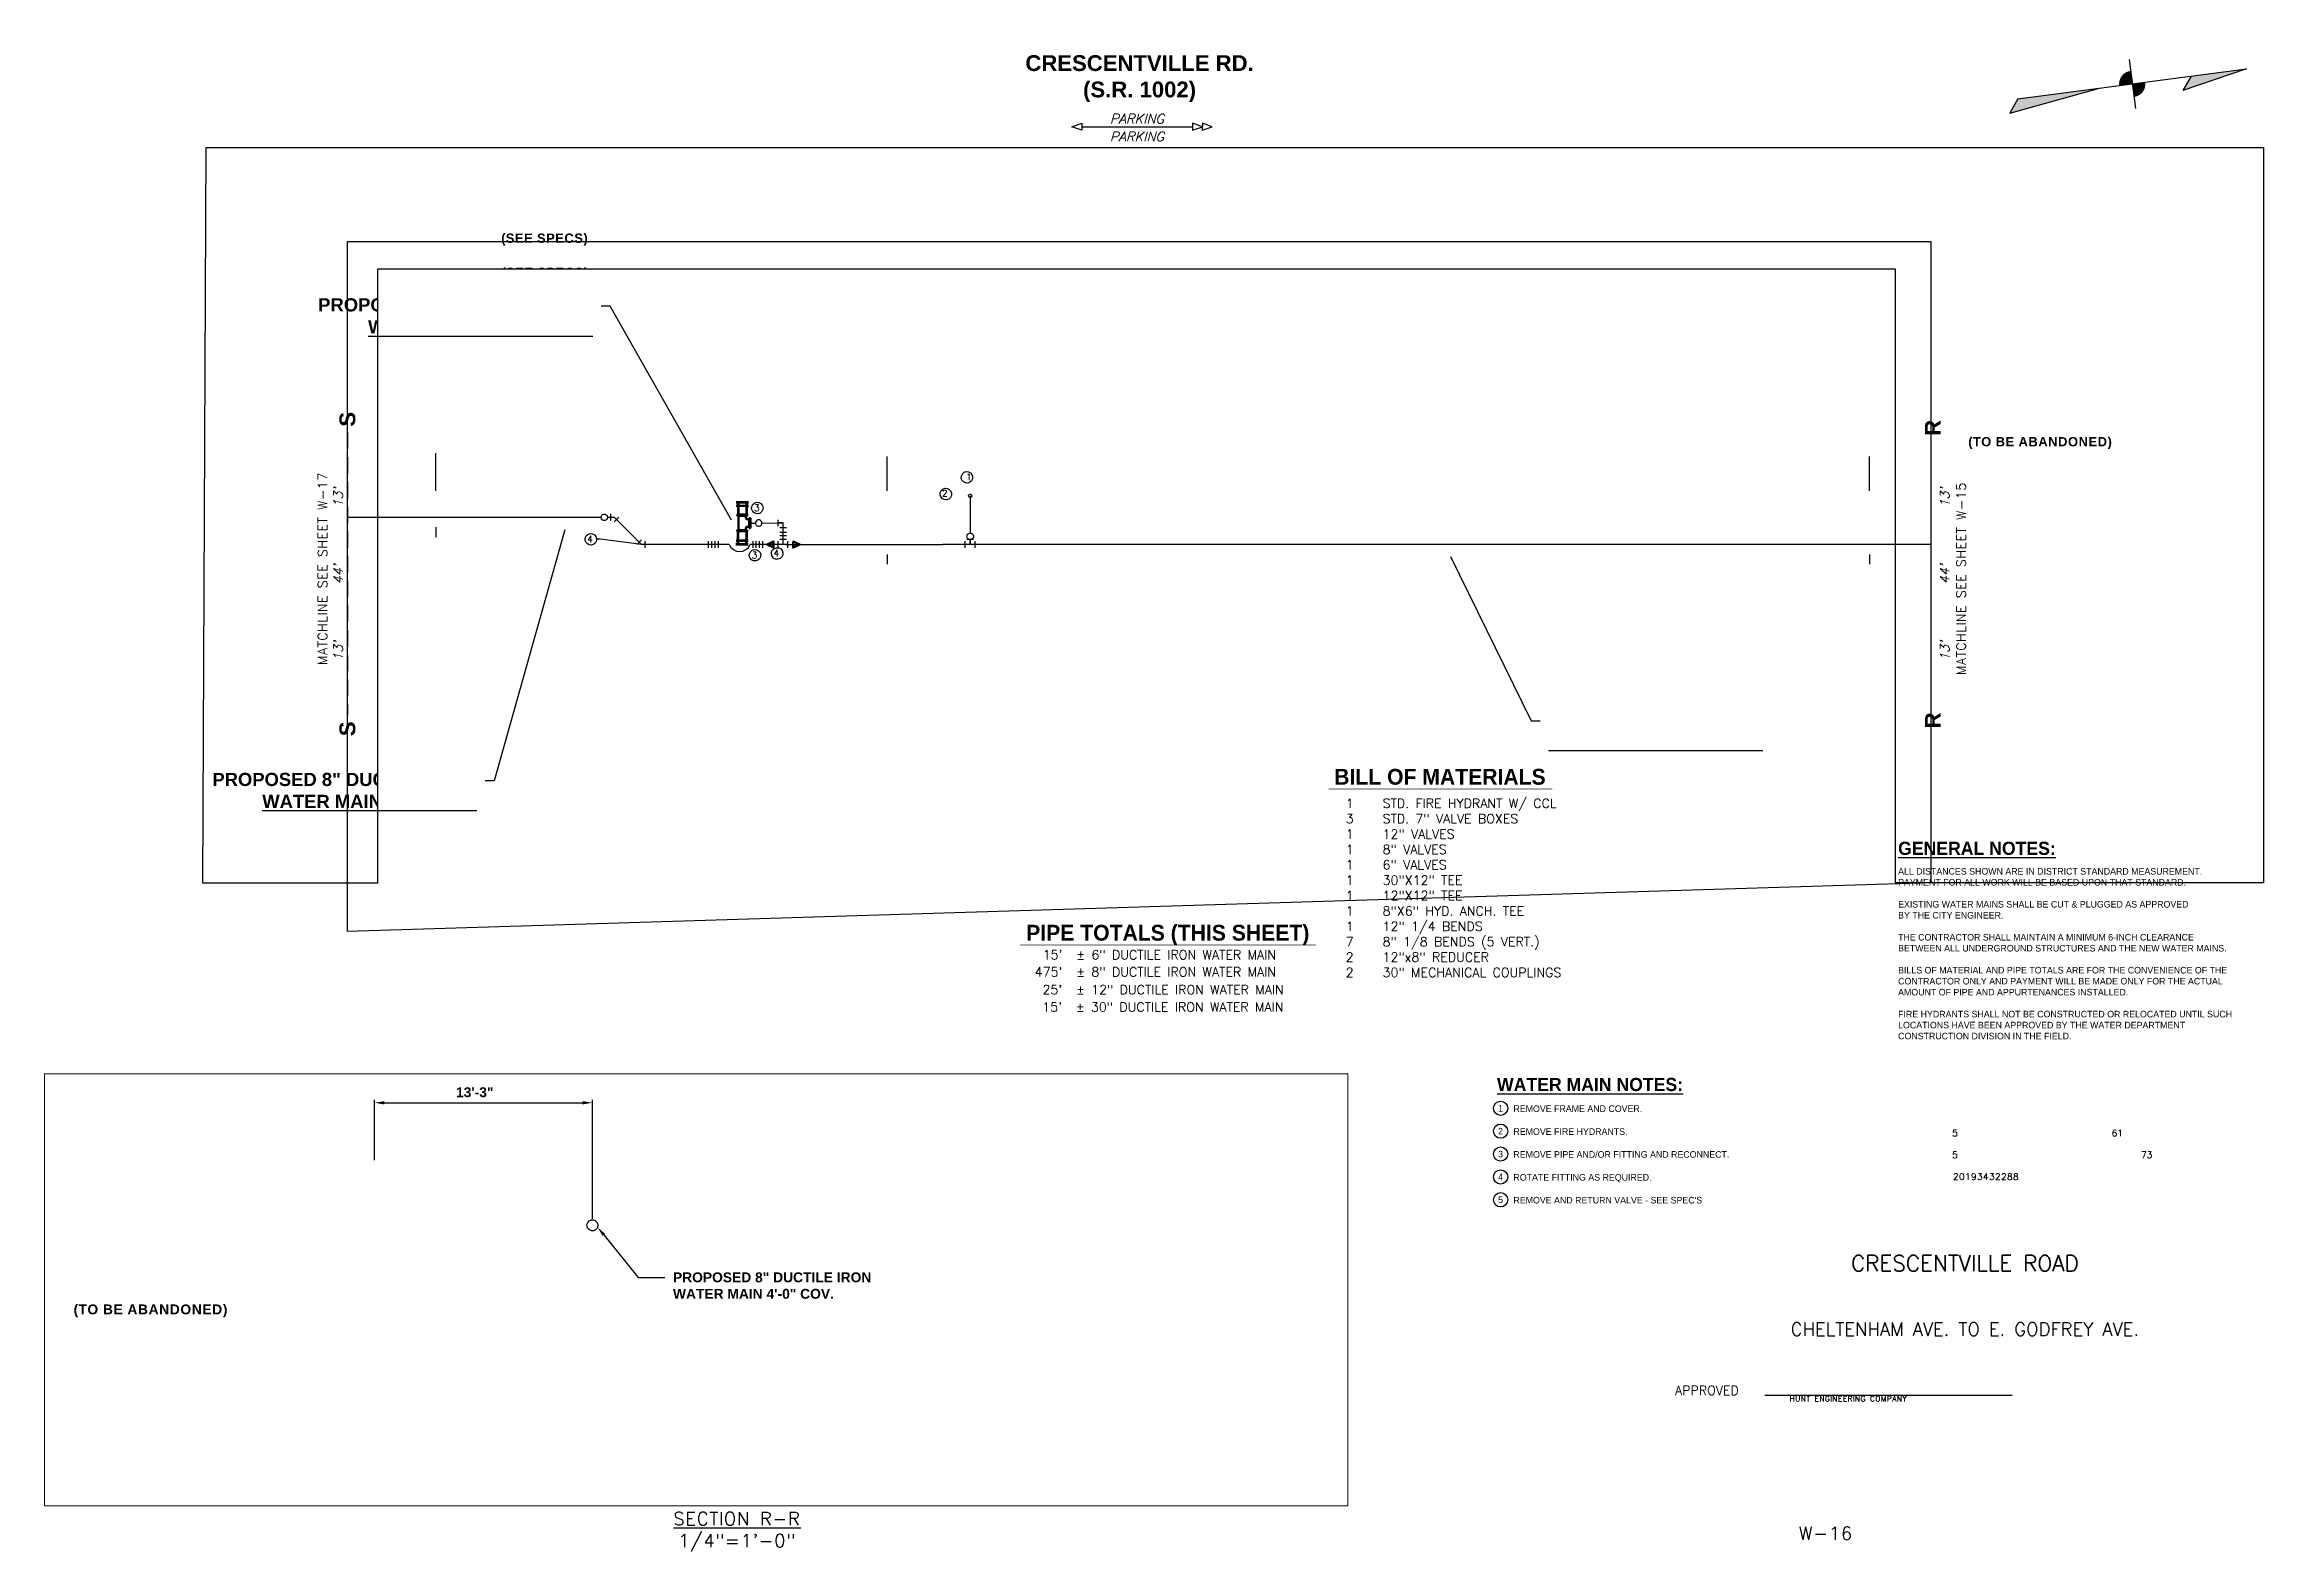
# Paper-space layout 'W16' of a CAD drawing. Header units: feet. Extents: x 1.8 to 35.5, y 0.6 to 23.5.
# The model-space entities are those that its viewports show. They can reach past a viewport. Long polylines and large blocks are cut down to what shows.
import ezdxf
from ezdxf import colors
from ezdxf.entities.mleader import LeaderData, LeaderLine
from ezdxf.enums import TextEntityAlignment as Align
from ezdxf.math import Vec2, Vec3

# ---------------------------------------------------------------- set-up
doc = ezdxf.new("R2010")
doc.units = ezdxf.units.FT
doc.header["$LTSCALE"] = 20
doc.linetypes.add('DASHED2', pattern=[0.375, 0.25, -0.125])
for name, color, linetype in [('BORDER', 4, 'Continuous'), ('C-EX-DIMENSION', 10, 'Continuous'), ('C-EX-ROW', 4, 'Continuous'), ('C-PR-WATER', 4, 'Continuous'), ('C-PR-WATER-ABAND', 3, 'Continuous'), ('C-PR-WATER-DIM', 4, 'Continuous'), ('C-PR-WATER-FITTING', 4, 'Continuous'), ('C-PR-WATER-TXT', 4, 'Continuous'), ('C-PR-WATER-TXT (W-16)', 4, 'Continuous'), ('C-PR-WATER-TXT (W-2)', 4, 'Continuous'), ('C-PR-WATER-TXT-#', 6, 'Continuous'), ('NOTES', 7, 'Continuous')]:
    doc.layers.add(name, color=color, linetype=linetype)
doc.layers.add('C-EX-ROAD-NAME', color=3, linetype='Continuous', lineweight=30)
doc.layers.add('VIEWPORT', color=5, linetype='Continuous', plot=False)
doc.styles.add('ARIAL', font='arialbd.ttf', dxfattribs={"height": 0.24})
doc.styles.add('BOLD', font='BOLD.SHX')
doc.styles.add('Copy of PROPOSED', font='arialbd.ttf', dxfattribs={"height": 0.6})
doc.styles.add('EXISTING', font='simplex.shx', dxfattribs={"oblique": 15, "height": 2.8})
doc.styles.add('L100', font='MONOPLEX', dxfattribs={"height": 2})
doc.styles.add('L140Proposed', font='simplex.shx', dxfattribs={"height": 1.6})
doc.styles.add('PROPOSED', font='simplex.shx')
doc.styles.add('PROPOSED PLAN', font='arialbd.ttf', dxfattribs={"height": 2.8})
doc.styles.add('PROPOSED SECTION', font='arialbd.ttf')
doc.styles.add('Simplex Ob', font='simplex.shx', dxfattribs={"oblique": 15})
doc.styles.add('SL80', font='simplex.shx', dxfattribs={"oblique": 15, "height": 1.6})
doc.styles.get("Standard").update_dxf_attribs({"font": 'simplex.shx'})
doc.dimstyles.new('Copy of PWD Proposed Section', dxfattribs={"dimtxt": 0.6, "dimasz": 0.6, "dimexe": 0.18, "dimexo": 0.0625, "dimgap": 0.07, "dimtad": 0, "dimdec": 0, "dimlfac": 12, "dimzin": 1, "dimdsep": 46, "dimlunit": 4, "dimtxsty": 'Copy of PROPOSED', "dimcen": 0, "dimclrd": 3, "dimclre": 256, "dimclrt": 3, "dimadec": 1, "dimazin": 0, "dimtfac": 1, "dimtdec": 0, "dimtmove": 2, "dimatfit": 2, "dimfxl": 0.18, "dimfrac": 2, "dimtolj": 1, "dimtzin": 0, "dimlwd": -1, "dimarcsym": 0})
doc.dimstyles.new('PWD Proposed', dxfattribs={"dimtxt": 2.8, "dimasz": 3, "dimexe": 0.18, "dimexo": 0.0625, "dimgap": 1, "dimtad": 0, "dimdec": 0, "dimlfac": 12, "dimzin": 1, "dimdsep": 46, "dimlunit": 4, "dimtxsty": 'PROPOSED PLAN', "dimcen": 0, "dimse1": 1, "dimse2": 1, "dimclrd": 256, "dimclrt": 3, "dimadec": 1, "dimazin": 0, "dimtfac": 1, "dimtdec": 0, "dimtofl": 0, "dimtmove": 0, "dimatfit": 1, "dimfxl": 0.18, "dimfrac": 2, "dimtolj": 1, "dimtzin": 0, "dimlwd": -1, "dimarcsym": 0})

psp = doc.layouts.new('W16')

# ---------------------------------------------------------------- texts
at = {"layer": 'BORDER', "color": 4, "linetype": 'DASHED2', "ltscale": 0.05, "char_height": 0.24, "width": 1.77635683940025e-15, "attachment_point": 5, "rotation": 90, "style": 'ARIAL'}
for s, insert in [('\\pxqc;S', (6.427, 17.778)), ('\\pxqc;R', (30.484, 17.648)), ('\\pxqc;S', (6.427, 13.079)), ('\\pxqc;R', (30.484, 13.208))]:
    psp.add_mtext(s, dxfattribs=dict(at, insert=insert))
at = {"layer": 'BORDER', "color": 4, "char_height": 0.14, "width": 6.0853, "attachment_point": 8, "rotation": 90, "style": 'PROPOSED'}
for s, insert in [('{\\T1.063;MATCHLINE SEE SHEET W-17}', (6.119, 15.51)), ('{\\T1.063;MATCHLINE SEE SHEET W-15}', (30.982, 15.358))]:
    psp.add_mtext(s, dxfattribs=dict(at, insert=insert))
at = {"layer": 'BORDER', "color": 4, "attachment_point": 5, "style": 'PROPOSED'}
for s, insert, char_height, width in [('CRESCENTVILLE ROAD', (30.969, 4.969), 0.24, 4.59784), ('CHELTENHAM AVE. TO E. GODFREY AVE.', (30.969, 3.969), 0.19995, 7.31273)]:
    psp.add_mtext(s, dxfattribs=dict(at, insert=insert, char_height=char_height, width=width))
at = {"layer": 'BORDER', "color": 3, "attachment_point": 1, "style": 'PROPOSED'}
for s, insert, char_height, width in [('APPROVED', (26.572, 3.109), 0.14, 1.25), ('{\\H0.83295x;\\T1.063;W-16}', (28.45, 0.97), 0.24, 0.81306)]:
    psp.add_mtext(s, dxfattribs=dict(at, insert=insert, char_height=char_height, width=width))
at = {"layer": 'BORDER', "insert": (12.338, 1.192), "char_height": 0.2, "width": 5, "attachment_point": 2, "style": 'PROPOSED'}
psp.add_mtext('{\\T1.063;\\LSECTION R-R\\P\\l1/4"=1\'-0"}', dxfattribs=at)
at = {"layer": 'C-EX-DIMENSION', "char_height": 0.14, "width": 9.60084, "attachment_point": 5, "rotation": 90, "style": 'SL80'}
for insert in [(6.287, 15.425), (30.664, 15.425)]:
    psp.add_mtext("13'         44'         13'", dxfattribs=dict(at, insert=insert))
at = {"layer": 'C-EX-ROAD-NAME', "insert": (18.446, 23.303), "char_height": 0.24, "width": 6.96485, "attachment_point": 2, "style": 'EXISTING'}
psp.add_mtext('\\pxqc;{\\fArial|b1|i0|c0|p34;\\Q0;CRESCENTVILLE RD.\\P\\pq*;(S.R. 1002)}', dxfattribs=at)
at = {"layer": 'NOTES', "style": 'BOLD'}
for s, p in [('BILL OF MATERIALS%%U', (23.004, 12.232)), ('PIPE TOTALS (THIS SHEET)', (18.874, 9.865))]:
    psp.add_text(s, height=0.24, dxfattribs=at).set_placement(p, align=Align.CENTER)
at = {"layer": 'NOTES'}
for s, height, style, p in [('%%UGENERAL NOTES:', 0.2, 'BOLD', (29.956, 11.166)), ('5      ', 0.1, 'PROPOSED', (30.776, 6.895)), ('61', 0.1, 'PROPOSED', (33.196, 6.895)), ('5      ', 0.1, 'PROPOSED', (30.776, 6.564)), ('73', 0.1, 'PROPOSED', (33.642, 6.564))]:
    psp.add_text(s, height=height, dxfattribs=dict(at, style=style)).set_placement(p)
at = {"layer": 'NOTES', "char_height": 0.1452, "attachment_point": 5, "rotation": 359.9887, "style": 'Simplex Ob'}
for insert, width in [((18.407, 22.339), 2.74099), ((18.407, 22.069), 1.77335)]:
    psp.add_mtext('PARKING', dxfattribs=dict(at, insert=insert, width=width))
at = {"layer": 'NOTES', "attachment_point": 1}
for s, insert, char_height, width, style in [('\\A1;1^ISTD. FIRE HYDRANT W/ CCL\\P3^ISTD. 7" VALVE BOXES\\P1^I12" VALVES\\P1^I8" VALVES\\P1^I6" VALVES\\P1^I30"X12" TEE\\P1^I12"X12" TEE\\P1^I8"X6" HYD. ANCH. TEE\\P1^I12" 1/4 BENDS\\P7^I8" 1/8 BENDS (5 VERT.)\\P2^I12"x8" REDUCER\\P2^I30" MECHANICAL COUPLINGS', (21.574, 12.019), 0.14, 5.39607, 'L140Proposed'), ('ALL DISTANCES SHOWN ARE IN DISTRICT STANDARD MEASUREMENT.\\PPAYMENT FOR ALL WORK WILL BE BASED UPON THAT STANDARD.\\P\\PEXISTING WATER MAINS SHALL BE CUT & PLUGGED AS APPROVED\\PBY THE CITY ENGINEER.\\P\\PTHE CONTRACTOR SHALL MAINTAIN A MINIMUM 6-INCH CLEARANCE\\PBETWEEN ALL UNDERGROUND STRUCTURES AND THE NEW WATER MAINS.\\P\\PBILLS OF MATERIAL AND PIPE TOTALS ARE FOR THE CONVENIENCE OF THE CONTRACTOR ONLY AND PAYMENT WILL BE MADE ONLY FOR THE ACTUAL AMOUNT OF PIPE AND APPURTENANCES INSTALLED.\\P\\PFIRE HYDRANTS SHALL NOT BE CONSTRUCTED OR RELOCATED UNTIL SUCH LOCATIONS HAVE BEEN APPROVED BY THE WATER DEPARTMENT CONSTRUCTION DIVISION IN THE FIELD.', (29.956, 10.967), 0.1, 5.35633, 'L100'), ('{\\H1.067x;\\Q0;\\T1.063;20193432288}', (30.788, 6.333), 0.09375, 4.74122, 'EXISTING'), ('{\\T1.125;HUNT ENGINEERING COMPANY}', (28.311, 2.953), 0.08, 3.5, 'PROPOSED')]:
    psp.add_mtext(s, dxfattribs=dict(at, insert=insert, char_height=char_height, width=width, style=style))
at = {"layer": 'NOTES', "linetype": 'Continuous', "char_height": 0.14, "style": 'L140Proposed'}
for s, width, heights, insert, attachment_point in [("475'", 0.58143, [0.167], (17.276, 9.46), 3), ("15'", 0.58143, [0.167], (17.276, 9.721), 3), ('\\pxql;%%P 6" DUCTILE IRON WATER MAIN', 4.08312, [0], (17.487, 9.721), 1), ('\\pxql;%%P 8" DUCTILE IRON WATER MAIN', 4.08312, [0], (17.487, 9.46), 1), ("25'", 0.58143, [0.167], (17.273, 9.191), 3), ('\\pxql;%%P 12" DUCTILE IRON WATER MAIN', 4.08312, [0], (17.484, 9.191), 1), ("15'", 0.58143, [0.167], (17.27, 8.927), 3), ('\\pxql;%%P 30" DUCTILE IRON WATER MAIN', 4.08312, [0], (17.48, 8.927), 1)]:
    psp.add_mtext_dynamic_manual_height_columns(s, width=width, gutter_width=14, heights=heights, dxfattribs=dict(at, insert=insert, attachment_point=attachment_point))

msp = doc.modelspace()

# ---------------------------------------------------------------- texts
at = {"layer": 'C-PR-WATER-ABAND', "insert": (2707616.679, 271373.031, -97.826), "char_height": 0.6, "width": 11.04811, "attachment_point": 1, "rotation": 324.67389, "style": 'PROPOSED SECTION'}
msp.add_mtext('{\\T1.063;(TO BE ABANDONED)}', dxfattribs=at)
at = {"layer": 'C-PR-WATER-ABAND', "color": 4, "char_height": 2.8, "width": 48.18924, "attachment_point": 2, "rotation": 82.50682, "style": 'ARIAL'}
for s, insert in [('\\pxql;{\\T1.063;\\C3;(TO BE ABANDONED)}', (2706669.461, 270195.088)), ('\\pxql;{\\T1.063;\\C3;(TO BE ABANDONED)}', (2706597.946, 269981.855)), ('\\pxql;{\\T1.063;\\C3;(SEE SPECS)}', (2706734.898, 269868.284)), ('\\pxql;{\\T1.063;\\C3;(SEE SPECS)}', (2706748.708, 269866.102)), ('\\pxql;{\\T1.063;\\C3;(SEE SPECS)}', (2706758.808, 269864.954)), ('\\pxql;{\\T1.063;\\C3;(SEE SPECS)}', (2706550.156, 269761.73)), ('\\pxql;{\\T1.063;\\C3;(SEE SPECS)}', (2706560.463, 269760.473)), ('\\pxql;{\\T1.063;\\C3;(SEE SPECS)}', (2706591.545, 269757.582))]:
    msp.add_mtext(s, dxfattribs=dict(at, insert=insert))

# ---------------------------------------------------------------- blocks, each defined once
blk = doc.blocks.new('PWD Noth Arrow')
at = {"layer": 'BORDER'}
for points in [[(0, 18), (4, 15), (0, 35)], [(0, 4), (0, 0), (4, 0, 0.414214)], [(0, 0), (-4, 0, 0.414214), (0, -4)], [(0, -35), (4, -38), (0, -10)]]:
    blk.add_hatch(color=0, dxfattribs=at).paths.add_polyline_path(points)
at = {"layer": 'BORDER', "color": 0}
for p, q in [((0, -35), (0, 35)), ((0, 35), (4, 15)), ((0, 18), (4, 15)), ((-7.5, 0), (7.5, 0)), ((4, -38), (0, -10)), ((0, -35), (4, -38))]:
    blk.add_line(p, q, dxfattribs=at)
blk = doc.blocks.new('A$C6E5C789D')
at = {"layer": 'NOTES'}
for centre in [(17.341, 5.482), (17.341, 5.135), (17.341, 4.787), (17.341, 4.44), (17.341, 4.093)]:
    blk.add_circle(centre, 0.108, dxfattribs=at)
for s, height, style, p in [('%%uWATER MAIN NOTES:', 0.2, 'BOLD', (17.287, 5.743)), ('REMOVE FRAME AND COVER.', 0.1, 'L100', (17.536, 5.426)), ('REMOVE FIRE HYDRANTS.', 0.1, 'L100', (17.536, 5.078)), ('REMOVE PIPE AND/OR FITTING AND RECONNECT.', 0.1, 'L100', (17.536, 4.731)), ('ROTATE FITTING AS REQUIRED.', 0.1, 'L100', (17.536, 4.384)), ("REMOVE AND RETURN VALVE - SEE SPEC'S", 0.1, 'L100', (17.536, 4.037))]:
    blk.add_text(s, height=height, dxfattribs=dict(at, style=style)).set_placement(p)
at = {"layer": 'NOTES', "style": 'L100'}
for s, p in [('1', (17.341, 5.482)), ('2', (17.341, 5.135)), ('3', (17.341, 4.787)), ('4', (17.341, 4.44)), ('5', (17.341, 4.093))]:
    blk.add_text(s, height=0.1, dxfattribs=at).set_placement(p, align=Align.MIDDLE)
blk = doc.blocks.new('*U277')
at = {"layer": 'C-PR-WATER-FITTING'}
blk.add_line((1.5, -0.04), (-1.5, 0.03), dxfattribs=at)
for points in [[(1.04, 1.47), (-0.96, 1.52)], [(0, -0.01), (0.04, 1.49)], [(-1.52, -0.97), (-1.47, 1.03)], [(1.48, -1.04), (1.53, 0.96)]]:
    blk.add_lwpolyline(points, dxfattribs=at)
blk.add_circle((0.06, 2.49), 1, dxfattribs=at)
blk = doc.blocks.new('*U278')
at = {"layer": 'C-PR-WATER-FITTING'}
h = blk.add_hatch(color=256, dxfattribs=at)
h.dxf.hatch_style = 1
h.paths.add_polyline_path([(0.5, -0.01, 1), (-0.5, -0.01, 1)])
blk.add_circle((0, -0.01), 0.5, dxfattribs=at)
blk = doc.blocks.new('*U124')
at = {"layer": 'C-PR-WATER-FITTING'}
for p, q in [((0, 1), (0, -1)), ((1, 1), (1, -1)), ((2, 1), (2, -1)), ((3, 1), (3, -1))]:
    blk.add_line(p, q, dxfattribs=at)
blk = doc.blocks.new('*U280')
at = {"layer": 'C-PR-WATER-FITTING'}
blk.add_circle((0, -0.01), 1, dxfattribs=at)
blk = doc.blocks.new('*D176')
at = {"layer": 'C-PR-WATER-DIM', "linetype": 'Continuous', "transparency": 16777216}
for p, q in [((2706678.62, 270139.36), (2706668.27, 270140.72)), ((2706697.73, 270136.85), (2706700.7, 270136.46))]:
    blk.add_line(p, q, dxfattribs=at)
at = {"layer": 'C-PR-WATER-DIM', "transparency": 16777216}
for points in [[(2706678.68, 270139.86), (2706678.55, 270138.86), (2706681.59, 270138.97)], [(2706697.79, 270137.34), (2706697.66, 270136.35), (2706694.75, 270137.24)]]:
    blk.add_solid(points, dxfattribs=at)
at = {"layer": 'C-PR-WATER-DIM', "transparency": 16777216, "insert": (2706662.27, 270141.51), "char_height": 2.8, "attachment_point": 5, "rotation": 172.5053, "style": 'PROPOSED PLAN'}
blk.add_mtext('\\A1;13\'-3"', dxfattribs=at)
blk = doc.blocks.new('*D177')
at = {"layer": 'C-PR-WATER-DIM', "linetype": 'Continuous', "transparency": 16777216}
for p, q in [((2706621.87, 269707.95), (2706610.51, 269709.45)), ((2706632.78, 269706.52), (2706635.75, 269706.13))]:
    blk.add_line(p, q, dxfattribs=at)
at = {"layer": 'C-PR-WATER-DIM', "transparency": 16777216}
for points in [[(2706621.94, 269708.45), (2706621.81, 269707.46), (2706624.85, 269707.56)], [(2706632.84, 269707.01), (2706632.71, 269706.02), (2706629.8, 269706.91)]]:
    blk.add_solid(points, dxfattribs=at)
at = {"layer": 'C-PR-WATER-DIM', "transparency": 16777216, "insert": (2706605.52, 269710.1), "char_height": 2.8, "attachment_point": 5, "rotation": 172.5034, "style": 'PROPOSED PLAN'}
blk.add_mtext('\\A1;5\'-0"', dxfattribs=at)
blk = doc.blocks.new('*D178')
at = {"layer": 'C-PR-WATER-DIM', "linetype": 'Continuous', "transparency": 16777216}
for p, q in [((2706616.59, 269670.31), (2706605.23, 269671.8)), ((2706627.82, 269668.83), (2706630.79, 269668.44))]:
    blk.add_line(p, q, dxfattribs=at)
at = {"layer": 'C-PR-WATER-DIM', "transparency": 16777216}
for points in [[(2706616.66, 269670.8), (2706616.53, 269669.81), (2706619.57, 269669.91)], [(2706627.88, 269669.32), (2706627.75, 269668.33), (2706624.84, 269669.22)]]:
    blk.add_solid(points, dxfattribs=at)
at = {"layer": 'C-PR-WATER-DIM', "transparency": 16777216, "insert": (2706600.24, 269672.46), "char_height": 2.8, "attachment_point": 5, "rotation": 172.5033, "style": 'PROPOSED PLAN'}
blk.add_mtext('\\A1;5\'-4"', dxfattribs=at)
blk = doc.blocks.new('*D201')
at = {"layer": 'C-PR-WATER-TXT', "lineweight": -2, "transparency": 16777216}
for p, q in [((2707636.65, 271369.62), (2707638.77, 271372.6)), ((2707645.38, 271359.07), (2707649.55, 271364.96))]:
    blk.add_line(p, q, dxfattribs=at)
at = {"layer": 'C-PR-WATER-TXT', "color": 3, "linetype": 'Continuous', "transparency": 16777216}
blk.add_line((2707639.15, 271372.11), (2707648.96, 271365.16), dxfattribs=at)
at = {"layer": 'C-PR-WATER-TXT', "color": 3, "transparency": 16777216}
for points in [[(2707639.09, 271372.03), (2707639.21, 271372.19), (2707638.66, 271372.46)], [(2707648.9, 271365.08), (2707649.02, 271365.24), (2707649.45, 271364.81)]]:
    blk.add_solid(points, dxfattribs=at)
at = {"layer": 'C-PR-WATER-TXT', "color": 3, "transparency": 16777216, "insert": (2707643.99, 271369.46), "char_height": 0.6, "attachment_point": 5, "rotation": 324.6855, "style": 'Copy of PROPOSED'}
blk.add_mtext('\\A1;13\'-3"', dxfattribs=at)
blk = doc.blocks.new('*U208')
at = {"layer": 'C-PR-WATER-FITTING'}
for p, q in [((0, -1.41), (-1.41, 0)), ((1, -1), (1, 1))]:
    blk.add_line(p, q, dxfattribs=at)
at = {"layer": 'C-PR-WATER-FITTING', "flags": 128}
blk.add_lwpolyline([(-0.71, -0.71), (0, 0), (1, 0)], dxfattribs=at)
blk = doc.blocks.new('*D209')
at = {"layer": 'C-PR-WATER-DIM', "linetype": 'Continuous', "transparency": 16777216}
for p, q in [((2706639.74, 269843.8), (2706629.39, 269845.16)), ((2706658.85, 269841.28), (2706661.83, 269840.89))]:
    blk.add_line(p, q, dxfattribs=at)
at = {"layer": 'C-PR-WATER-DIM', "transparency": 16777216}
for points in [[(2706639.81, 269844.29), (2706639.68, 269843.3), (2706642.72, 269843.4)], [(2706658.92, 269841.78), (2706658.79, 269840.79), (2706655.88, 269841.67)]]:
    blk.add_solid(points, dxfattribs=at)
at = {"layer": 'C-PR-WATER-DIM', "transparency": 16777216, "insert": (2706623.39, 269845.95), "char_height": 2.8, "attachment_point": 5, "rotation": 172.5053, "style": 'PROPOSED PLAN'}
blk.add_mtext('\\A1;13\'-3"', dxfattribs=at)
blk = doc.blocks.new('*U284')
at = {"layer": 'C-PR-WATER-FITTING'}
blk.add_line((-1.5, 0.03), (1.5, -0.04), dxfattribs=at)
for points in [[(-1.47, 1.03), (-1.52, -0.97)], [(1.53, 0.96), (1.48, -1.04)], [(0, -0.01), (-0.04, -1.51)], [(-1.04, -1.48), (0.96, -1.53)]]:
    blk.add_lwpolyline(points, dxfattribs=at)
blk = doc.blocks.new('*U285')
at = {"layer": 'C-PR-WATER-FITTING', "lineweight": 50}
for p, q in [((-2.45, 10.04), (-2.58, 9.68)), ((-2.58, 9.68), (0.26, 8.62)), ((-2.51, 9.88), (0.34, 8.82)), ((0.4, 8.98), (-2.45, 10.04)), ((-2.35, 9.6), (-2.42, 9.4)), ((-2.46, 8.92), (-3.6, 5.88)), ((-3.49, 6.16), (-2.36, 9.2)), ((-0.22, 8.4), (-0.31, 8.16)), ((0.03, 8.71), (-0.04, 8.51)), ((0.26, 8.62), (0.4, 8.98)), ((0.63, 7.81), (-0.43, 4.97)), ((0.83, 7.74), (-0.23, 4.89)), ((-0.09, 7.68), (0.15, 7.59)), ((-0.07, 4.84), (0.99, 7.68)), ((0.55, 7.58), (0.35, 7.65)), ((0.99, 7.68), (0.63, 7.81)), ((-4.21, 5.31), (-4.08, 5.66)), ((-4.16, 5.47), (-1.31, 4.4)), ((-4.08, 5.66), (-1.24, 4.6)), ((-3.85, 5.58), (-3.78, 5.77)), ((-0.89, 5.54), (-0.65, 5.45)), ((-1.37, 4.24), (-4.21, 5.31)), ((-1.47, 4.69), (-1.4, 4.88)), ((-1.46, 5.08), (-1.37, 5.32)), ((-1.24, 4.6), (-1.37, 4.24)), ((-0.34, 5.2), (-0.54, 5.27)), ((-0.43, 4.97), (-0.07, 4.84))]:
    blk.add_line(p, q, dxfattribs=at)
at = {"layer": 'C-PR-WATER-FITTING', "lineweight": 70}
for points in [[(1.99, 12.31), (-1.46, 13.59)], [(-0.93, 13.39), (-2.21, 9.95)], [(1.62, 11.32), (-1.83, 12.61)], [(1.45, 12.51), (0.16, 9.06)], [(-3.98, 5.22), (-5.37, 1.5)], [(-1.6, 4.33), (-2.99, 0.61)], [(-2.46, 0.41), (-5.91, 1.7)], [(-2.09, 1.4), (-5.54, 2.68)]]:
    blk.add_lwpolyline(points, dxfattribs=at)
at = {"layer": 'C-PR-WATER-FITTING', "lineweight": 50, "extrusion": (0, 0, -1)}
for centre, radius, start, end in [((2.26, 9.42), 0.163, 301.5318, 352.5902), ((-0.04, 8.03), 0.379, 290.4917, 20.4918), ((0.16, 8.41), 0.0619, 352.3403, 74.8246), ((-0.37, 7.49), 0.163, 31.5328, 82.5913), ((3.66, 5.87), 0.0619, 172.3313, 254.8156), ((0.64, 5.39), 0.0619, 82.3403, 164.8246), ((1.56, 4.86), 0.163, 121.5328, 172.5913)]:
    blk.add_arc(centre, radius, start, end, dxfattribs=at)
at = {"layer": 'C-PR-WATER-FITTING', "lineweight": 50}
for centre, radius, start, end in [((-2.4, 9.25), 0.0619, 311.3472, 33.8315), ((-0.15, 8.63), 0.163, 260.5487, 311.6072), ((0.2, 7.63), 0.0619, 221.3472, 303.8315), ((-3.67, 5.65), 0.163, 80.5477, 131.6061), ((-1.02, 5.19), 0.379, 69.5079, 159.508), ((-0.42, 5.38), 0.163, 170.5477, 221.6061), ((-1.42, 5.04), 0.0619, 131.3562, 213.8404)]:
    blk.add_arc(centre, radius, start, end, dxfattribs=at)
blk = doc.blocks.new('*U242')
at = {"layer": 'C-PR-WATER-FITTING'}
for points in [[(0, -1.5), (0, 0)], [(0, 0), (1.5, 0)], [(1.5, -1), (1.5, 1)], [(-1, -1.5), (1, -1.5)]]:
    blk.add_lwpolyline(points, dxfattribs=at)
blk = doc.blocks.new('*U243')
at = {"layer": 'C-PR-WATER-FITTING'}
for p, q in [((1, 0), (-1, 0)), ((1, -1), (-1, -1))]:
    blk.add_line(p, q, dxfattribs=at)
blk = doc.blocks.new('*U286')
at = {"layer": 'C-PR-WATER-FITTING'}
h = blk.add_hatch(color=256, dxfattribs=at)
h.dxf.hatch_style = 1
h.paths.add_polyline_path([(-2, 0.04), (0.02, 0.91), (-0.02, -0.92)])
at = {"layer": 'C-PR-WATER-FITTING', "lineweight": 50, "flags": 128}
blk.add_lwpolyline([(-2, 0.04), (0.02, 0.91), (-0.02, -0.92)], close=True, dxfattribs=at)
blk = doc.blocks.new('*U287')
at = {"layer": 'C-PR-WATER-FITTING'}
h = blk.add_hatch(color=256, dxfattribs=at)
h.dxf.hatch_style = 1
h.paths.add_polyline_path([(2, -0.06), (-0.02, -0.92), (0.02, 0.91)])
at = {"layer": 'C-PR-WATER-FITTING', "lineweight": 50, "flags": 128}
blk.add_lwpolyline([(2, -0.06), (-0.02, -0.92), (0.02, 0.91)], close=True, dxfattribs=at)

# ---------------------------------------------------------------- dimensions: what is measured, and where the dimension line sits
at = {"layer": 'C-PR-WATER-DIM'}
for base, p1, p2, angle, picture, middle in [((2706681.592, 270138.969), (2706694.162, 270132.745), (2706681.001, 270134.476), 172.50531, '*D176', (2706662.265, 270141.512)), ((2706642.716, 269843.405), (2706655.286, 269837.18), (2706642.125, 269838.912), 172.50531, '*D209', (2706623.389, 269845.947)), ((2706624.849, 269707.56), (2706629.212, 269702.416), (2706624.258, 269703.068), 172.50335, '*D177', (2706605.521, 269710.104)), ((2706619.569, 269669.914), (2706624.253, 269664.728), (2706618.978, 269665.422), 172.50326, '*D178', (2706600.241, 269672.457))]:
    dim = msp.add_linear_dim(base=base, p1=p1, p2=p2, angle=angle, dimstyle='PWD Proposed', override={"dimclrt": 256}, dxfattribs=at)
    dim.commit()
    dim.dimension.update_dxf_attribs({"geometry": picture, "text_midpoint": middle, "dimtype": 161})
at = {"layer": 'C-PR-WATER-TXT', "color": 3}
dim = msp.add_linear_dim(base=(2707649.449, 271364.815), p1=(2707636.617, 271369.568), p2=(2707645.34, 271359.015), angle=324.68546, dimstyle='Copy of PWD Proposed Section', override={"dimtxt": 1}, dxfattribs=at)
dim.commit()
dim.dimension.update_dxf_attribs({"geometry": '*D201', "text_midpoint": (2707643.993, 271369.457), "dimtype": 160})

# ---------------------------------------------------------------- linework, layer by layer
at = {"layer": 'C-PR-WATER'}
for p, q in [((2706704.721, 270213.015), (2706658.078, 269858.402)), ((2706644.513, 269868.563), (2706655.697, 269867.093)), ((2706657.68, 269866.831), (2706659.161, 269866.638)), ((2706651.849, 269811.043), (2706658.078, 269858.402)), ((2706644.451, 269804.814), (2706645.262, 269811.173)), ((2706651.76, 269810.319), (2706645.262, 269811.173)), ((2706651.849, 269811.043), (2706650.448, 269800.398)), ((2706643.99, 269801.385), (2706644.196, 269802.828)), ((2706649.626, 269794.149), (2706646.15, 269767.72)), ((2706646.15, 269767.72), (2706636.86, 269760.59)), ((2706636.6, 269758.61), (2706636.86, 269760.59)), ((2706619.985, 269632.272), (2706636.339, 269756.627))]:
    msp.add_line(p, q, dxfattribs=at)
msp.add_lwpolyline([(2706649.626, 269794.149, 0.6760742), (2706650.448, 269800.398)], format="xyb", dxfattribs=at)
at = {"layer": 'C-PR-WATER', "color": 6, "linetype": 'Continuous'}
msp.add_circle((2707645.147, 271358.743), 0.333, dxfattribs=at)
at = {"layer": 'C-PR-WATER-TXT-#'}
for centre in [(2706638.797, 269868.305), (2706642.995, 269861.281), (2706654.201, 269808.198), (2706639.75, 269804.027), (2706653.874, 269801.467), (2706642.586, 269752.702)]:
    msp.add_circle(centre, 1.75, dxfattribs=at)

# ---------------------------------------------------------------- block references
at = {"layer": 'C-PR-WATER-FITTING'}
for name, p, rotation in [('*U278', (2706644.513, 269868.563), 83.92415502369693), ('*U277', (2706659.161, 269866.636), 83.92415502369693), ('*U284', (2706651.766, 269810.319), 263.9241550236969), ('*U285', (2706650.196, 269802.307), 102.646654974396), ('*U124', (2706650.956, 269804.256), 262.5094549804973), ('*U124', (2706649.195, 269790.87), 262.5094549804973), ('*U208', (2706646.15, 269767.72), 217.5068954394455), ('*U208', (2706636.864, 269760.588), 37.5095282455205), ('*U280', (2706636.47, 269757.617), 83.92415502369693)]:
    msp.add_blockref(name, p, dxfattribs=dict(at, rotation=rotation))
at = {"layer": 'C-PR-WATER-FITTING', "xscale": -1}
for name, p, rotation in [('*U287', (2706652.154, 269813.367), 261.089489383004), ('*U242', (2706645.262, 269811.173), 82.50418942620374), ('*U243', (2706647.999, 269810.813), 82.50418942620374), ('*U286', (2706651.381, 269807.488), 261.089489383004), ('*U280', (2706644.33, 269803.819), 261.089489383004)]:
    msp.add_blockref(name, p, dxfattribs=dict(at, rotation=rotation))

msp.set_redraw_order([(e.dxf.handle, doc.entitydb.next_handle()) for e in msp.query("TEXT MTEXT ATTDEF DIMENSION ARC_DIMENSION")])  # texts and dimensions are drawn at this point

# ---------------------------------------------------------------- leaders
at = {"layer": 'C-PR-WATER-TXT'}
ml = msp.add_multileader_mtext('Standard', dxfattribs=at)
ml.set_content('PROPOSED 8" DUCTILE IRON\\PWATER MAIN 4\'-0" COV.', color=256, style='PROPOSED SECTION')
ml.set_leader_properties(color=256)
ml.build(insert=Vec2(0, 0))
ml.multileader.update_dxf_attribs({"dogleg_length": 15, "arrow_head_size": 0.6})
ctx = ml.context
ctx.base_point, ctx.char_height, ctx.arrow_head_size, ctx.landing_gap_size, ctx.plane_origin, ctx.plane_x_axis, ctx.plane_y_axis = Vec3(2707537.044, 271432.095, -97.826), 0.6, 0.6, 0.5, Vec3(2707600.911, 271430.858, -97.826), Vec3(0.8158742, -0.5782295), Vec3(0.5782295, 0.8158742)
notes = []
notes.append((ctx, [(0, (1, 1, 0), (2707535.725, 271433.029, -97.826), (0.8158742, -0.5782295), 1.616, [(0, [(2707535.276, 271436.524, -97.826)], 0, [])])]))
ctx.mtext.insert, ctx.mtext.text_direction, ctx.mtext.rotation, ctx.mtext.width, ctx.mtext.defined_height, ctx.mtext.flow_direction = Vec3(2707537.628, 271432.055, -97.826), Vec3(0.8158742, -0.5782295), 5.6666284, 123.17846, 1.675, 5
ml = msp.add_multileader_mtext('Standard', dxfattribs=at)
ml.set_content('PROPOSED 8" DUCTILE IRON\\PWATER MAIN 4\'-0" COV.', color=256, style='PROPOSED SECTION')
ml.set_leader_properties(color=256)
ml.build(insert=Vec2(0, 0))
ml.multileader.update_dxf_attribs({"dogleg_length": 15, "arrow_head_size": 0.6})
ctx = ml.context
ctx.base_point, ctx.char_height, ctx.arrow_head_size, ctx.landing_gap_size, ctx.plane_origin, ctx.plane_x_axis, ctx.plane_y_axis = Vec3(2707646.9, 271353.624, -97.826), 0.6, 0.6, 0.5, Vec3(2707710.768, 271352.387, -97.826), Vec3(0.8158742, -0.5782295), Vec3(0.5782295, 0.8158742)
notes.append((ctx, [(0, (1, 1, 0), (2707645.582, 271354.558, -97.826), (0.8158742, -0.5782295), 1.616, [(0, [(2707645.34, 271358.471, -97.826)], 0, [])])]))
ctx.mtext.insert, ctx.mtext.text_direction, ctx.mtext.rotation, ctx.mtext.width, ctx.mtext.defined_height, ctx.mtext.flow_direction = Vec3(2707647.485, 271353.584, -97.826), Vec3(0.8158742, -0.5782295), 5.6666284, 123.17846, 1.675, 5
at = {"layer": 'C-PR-WATER-TXT (W-16)'}
ml = msp.add_multileader_mtext('Standard', dxfattribs=at)
ml.set_content('PROPOSED 8" DUCTILE IRON {\\LWATER MAIN 5\'-0" COV.}', color=256, style='ARIAL')
ml.set_leader_properties(color=256)
ml.build(insert=Vec2(0, 0))
ml.multileader.update_dxf_attribs({"dogleg_length": 5})
ctx = ml.context
ctx.base_point, ctx.landing_gap_size, ctx.plane_origin, ctx.plane_x_axis, ctx.plane_y_axis = Vec3(2706700.04, 269627.633), 2.5, Vec3(2706322.085, 269820.634), Vec3(0.1304081, 0.9914604), Vec3(-0.9914604, 0.1304081)
ctx.text_align_type = 2
notes.append((ctx, [(1, (1, 1, 0), (2706711.409, 269714.07), (-0.1304081, -0.9914604), 2.766, [(0, [(2706635.047, 269746.797)], 0, [])])]))
ctx.mtext.insert, ctx.mtext.text_direction, ctx.mtext.rotation, ctx.mtext.width, ctx.mtext.defined_height, ctx.mtext.alignment, ctx.mtext.flow_direction = Vec3(2706708.343, 269709.162), Vec3(0.1304081, 0.9914604), 1.4400157, 87.98644, 38.555, 3, 5
at = {"layer": 'C-PR-WATER-TXT (W-2)'}
ml = msp.add_multileader_mtext('Standard', dxfattribs=at)
ml.set_content('PROPOSED 8" DUCTILE IRON {\\LWATER MAIN 4\'-0" COV.}', color=256, style='ARIAL')
ml.set_leader_properties(color=256)
ml.build(insert=Vec2(0, 0))
ml.multileader.update_dxf_attribs({"dogleg_length": 5})
ctx = ml.context
ctx.base_point, ctx.landing_gap_size, ctx.plane_origin, ctx.plane_x_axis, ctx.plane_y_axis = Vec3(2706734.749, 270031.134), 2.5, Vec3(2706369.548, 270127.867), Vec3(0.1304081, 0.9914604), Vec3(-0.9914604, 0.1304081)
notes.append((ctx, [(0, (1, 1, 0), (2706734.388, 270028.392), (0.1304081, 0.9914604), 2.766, [(0, [(2706677.936, 270009.38)], 0, [])])]))
ctx.mtext.insert, ctx.mtext.text_direction, ctx.mtext.rotation, ctx.mtext.width, ctx.mtext.defined_height, ctx.mtext.flow_direction = Vec3(2706732.695, 270033.925), Vec3(0.1304081, 0.9914604), 1.4400157, 87.98644, 38.555, 5
ml = msp.add_multileader_mtext('Standard', dxfattribs=at)
ml.set_content('PROPOSED 30" DUCTILE IRON {\\LWATER MAIN 20\'-0" COV.}', color=256, style='ARIAL')
ml.set_leader_properties(color=256)
ml.build(insert=Vec2(0, 0))
ml.multileader.update_dxf_attribs({"dogleg_length": 5})
ctx = ml.context
ctx.base_point, ctx.landing_gap_size, ctx.plane_origin, ctx.plane_x_axis, ctx.plane_y_axis = Vec3(2706561.404, 269678.253), 2.5, Vec3(2706222.901, 269786.293), Vec3(0.1304081, 0.9914604), Vec3(-0.9914604, 0.1304081)
ctx.text_align_type = 2
notes.append((ctx, [(1, (1, 1, 0), (2706573.178, 269767.772), (-0.1304081, -0.9914604), 2.766, [(0, [(2706646.056, 269797.255)], 0, [])])]))
ctx.mtext.insert, ctx.mtext.text_direction, ctx.mtext.rotation, ctx.mtext.width, ctx.mtext.defined_height, ctx.mtext.alignment, ctx.mtext.flow_direction = Vec3(2706570.112, 269762.864), Vec3(0.1304081, 0.9914604), 1.4400157, 87.98644, 38.555, 3, 5
at = {"layer": 'C-PR-WATER-TXT-#'}
ml = msp.add_multileader_mtext('Standard', dxfattribs=at)
ml.set_content('2  ', color=256)
ml.set_leader_properties(color=256)
ml.build(insert=Vec2(0, 0))
ml.multileader.update_dxf_attribs({"dogleg_length": 1.5, "arrow_head_size": 2})
ctx = ml.context
ctx.base_point, ctx.char_height, ctx.arrow_head_size, ctx.landing_gap_size, ctx.plane_origin, ctx.plane_x_axis, ctx.plane_y_axis = Vec3(2706778.852, 271218.606), 2, 2, 1.7, Vec3(2706800.559, 271200.626), Vec3(0.8203154, -0.5719114), Vec3(0.5719114, 0.8203154)
ctx.text_align_type = 2
notes.append((ctx, [(0, (0, 0, 0), (0, 0), (1, 0), 1, [])]))
ctx.mtext.insert, ctx.mtext.text_direction, ctx.mtext.rotation, ctx.mtext.width, ctx.mtext.alignment, ctx.mtext.line_spacing_factor, ctx.mtext.flow_direction = Vec3(2706781.912, 271217.692), Vec3(0.8203154, -0.5719114), 5.6743512, 0.47619, 3, 0.75, 5
ml = msp.add_multileader_mtext('Standard', dxfattribs=at)
ml.set_content('1  ', color=256)
ml.set_leader_properties(color=256)
ml.build(insert=Vec2(0, 0))
ml.multileader.update_dxf_attribs({"dogleg_length": 1.5, "arrow_head_size": 2})
ctx = ml.context
ctx.base_point, ctx.char_height, ctx.arrow_head_size, ctx.landing_gap_size, ctx.plane_origin, ctx.plane_x_axis, ctx.plane_y_axis = Vec3(2706761.982, 270824.111), 2, 2, 1.7, Vec3(2706765.941, 270851.785), Vec3(0.0607616, 0.9981523), Vec3(-0.9981523, 0.0607616)
ctx.text_align_type = 2
notes.append((ctx, [(0, (0, 0, 0), (0, 0), (1, 0), 1, [])]))
ctx.mtext.insert, ctx.mtext.text_direction, ctx.mtext.rotation, ctx.mtext.width, ctx.mtext.alignment, ctx.mtext.line_spacing_factor, ctx.mtext.flow_direction = Vec3(2706761.116, 270826.344), Vec3(0.0607616, 0.9981523), 1.5099973, 0.47619, 3, 0.75, 5
ml = msp.add_multileader_mtext('Standard', dxfattribs=at)
ml.set_content('1  ', color=256)
ml.set_leader_properties(color=256)
ml.build(insert=Vec2(0, 0))
ml.multileader.update_dxf_attribs({"dogleg_length": 1.5, "arrow_head_size": 2})
ctx = ml.context
ctx.base_point, ctx.char_height, ctx.arrow_head_size, ctx.landing_gap_size, ctx.plane_origin, ctx.plane_x_axis, ctx.plane_y_axis = Vec3(2706731.113, 270761.473), 2, 2, 1.7, Vec3(2706735.372, 270789.14), Vec3(0.1304081, 0.9914604), Vec3(-0.9914604, 0.1304081)
ctx.text_align_type = 2
notes.append((ctx, [(0, (0, 0, 0), (0, 0), (1, 0), 1, [])]))
ctx.mtext.insert, ctx.mtext.text_direction, ctx.mtext.rotation, ctx.mtext.width, ctx.mtext.alignment, ctx.mtext.line_spacing_factor, ctx.mtext.flow_direction = Vec3(2706730.405, 270763.761), Vec3(0.1304081, 0.9914604), 1.4400157, 0.47619, 3, 0.75, 5
ml = msp.add_multileader_mtext('Standard', dxfattribs=at)
ml.set_content('1  ', color=256)
ml.set_leader_properties(color=256)
ml.build(insert=Vec2(0, 0))
ml.multileader.update_dxf_attribs({"dogleg_length": 1.5, "arrow_head_size": 2})
ctx = ml.context
ctx.base_point, ctx.char_height, ctx.arrow_head_size, ctx.landing_gap_size, ctx.plane_origin, ctx.plane_x_axis, ctx.plane_y_axis = Vec3(2706749.517, 270757.745), 2, 2, 1.7, Vec3(2706753.475, 270785.419), Vec3(0.0607616, 0.9981523), Vec3(-0.9981523, 0.0607616)
ctx.text_align_type = 2
notes.append((ctx, [(0, (0, 0, 0), (0, 0), (1, 0), 1, [])]))
ctx.mtext.insert, ctx.mtext.text_direction, ctx.mtext.rotation, ctx.mtext.width, ctx.mtext.alignment, ctx.mtext.line_spacing_factor, ctx.mtext.flow_direction = Vec3(2706748.651, 270759.978), Vec3(0.0607616, 0.9981523), 1.5099973, 0.47619, 3, 0.75, 5
ml = msp.add_multileader_mtext('Standard', dxfattribs=at)
ml.set_content('2  ', color=256)
ml.set_leader_properties(color=256)
ml.build(insert=Vec2(0, 0))
ml.multileader.update_dxf_attribs({"dogleg_length": 1.5, "arrow_head_size": 2})
ctx = ml.context
ctx.base_point, ctx.char_height, ctx.arrow_head_size, ctx.landing_gap_size, ctx.plane_origin, ctx.plane_x_axis, ctx.plane_y_axis = Vec3(2706724.224, 270731.251), 2, 2, 1.7, Vec3(2706731.7, 270757.624), Vec3(0.1304081, 0.9914604), Vec3(-0.9914604, 0.1304081)
ctx.text_align_type = 2
notes.append((ctx, [(0, (0, 0, 0), (0, 0), (1, 0), 1, [])]))
ctx.mtext.insert, ctx.mtext.text_direction, ctx.mtext.rotation, ctx.mtext.width, ctx.mtext.alignment, ctx.mtext.line_spacing_factor, ctx.mtext.flow_direction = Vec3(2706723.628, 270734.389), Vec3(0.1304081, 0.9914604), 1.4400157, 0.47619, 3, 0.75, 5
ml = msp.add_multileader_mtext('Standard', dxfattribs=at)
ml.set_content('1  ', color=256)
ml.set_leader_properties(color=256)
ml.build(insert=Vec2(0, 0))
ml.multileader.update_dxf_attribs({"dogleg_length": 1.5, "arrow_head_size": 2})
ctx = ml.context
ctx.base_point, ctx.char_height, ctx.arrow_head_size, ctx.landing_gap_size, ctx.plane_origin, ctx.plane_x_axis, ctx.plane_y_axis = Vec3(2706748.252, 270700.92), 2, 2, 1.7, Vec3(2706752.51, 270728.588), Vec3(0.1304081, 0.9914604), Vec3(-0.9914604, 0.1304081)
ctx.text_align_type = 2
notes.append((ctx, [(0, (0, 0, 0), (0, 0), (1, 0), 1, [])]))
ctx.mtext.insert, ctx.mtext.text_direction, ctx.mtext.rotation, ctx.mtext.width, ctx.mtext.alignment, ctx.mtext.line_spacing_factor, ctx.mtext.flow_direction = Vec3(2706747.544, 270703.208), Vec3(0.1304081, 0.9914604), 1.4400157, 0.47619, 3, 0.75, 5
ml = msp.add_multileader_mtext('Standard', dxfattribs=at)
ml.set_content('1  ', color=256)
ml.set_leader_properties(color=256)
ml.build(insert=Vec2(0, 0))
ml.multileader.update_dxf_attribs({"dogleg_length": 1.5, "arrow_head_size": 2})
ctx = ml.context
ctx.base_point, ctx.char_height, ctx.arrow_head_size, ctx.landing_gap_size, ctx.plane_origin, ctx.plane_x_axis, ctx.plane_y_axis = Vec3(2706689.366, 270261.062), 2, 2, 1.7, Vec3(2706695.952, 270287.976), Vec3(0.1304081, 0.9914604), Vec3(-0.9914604, 0.1304081)
ctx.text_align_type = 2
notes.append((ctx, [(0, (0, 0, 0), (0, 0), (1, 0), 1, [])]))
ctx.mtext.insert, ctx.mtext.text_direction, ctx.mtext.rotation, ctx.mtext.width, ctx.mtext.alignment, ctx.mtext.line_spacing_factor, ctx.mtext.flow_direction = Vec3(2706688.658, 270263.35), Vec3(0.1304081, 0.9914604), 1.4400157, 0.47619, 3, 0.75, 5
ml = msp.add_multileader_mtext('Standard', dxfattribs=at)
ml.set_content('1  ', color=256)
ml.set_leader_properties(color=256)
ml.build(insert=Vec2(0, 0))
ml.multileader.update_dxf_attribs({"dogleg_length": 1.5, "arrow_head_size": 2})
ctx = ml.context
ctx.base_point, ctx.char_height, ctx.arrow_head_size, ctx.landing_gap_size, ctx.plane_origin, ctx.plane_x_axis, ctx.plane_y_axis = Vec3(2706687.053, 270248.339), 2, 2, 1.7, Vec3(2706693.604, 270275.337), Vec3(0.1304081, 0.9914604), Vec3(-0.9914604, 0.1304081)
ctx.text_align_type = 2
notes.append((ctx, [(0, (0, 0, 0), (0, 0), (1, 0), 1, [])]))
ctx.mtext.insert, ctx.mtext.text_direction, ctx.mtext.rotation, ctx.mtext.width, ctx.mtext.alignment, ctx.mtext.line_spacing_factor, ctx.mtext.flow_direction = Vec3(2706686.345, 270250.627), Vec3(0.1304081, 0.9914604), 1.4400157, 0.47619, 3, 0.75, 5
ml = msp.add_multileader_mtext('Standard', dxfattribs=at)
ml.set_content('3  ', color=256)
ml.set_leader_properties(color=256)
ml.build(insert=Vec2(0, 0))
ml.multileader.update_dxf_attribs({"dogleg_length": 1.5, "arrow_head_size": 2})
ctx = ml.context
ctx.base_point, ctx.char_height, ctx.arrow_head_size, ctx.landing_gap_size, ctx.plane_origin, ctx.plane_x_axis, ctx.plane_y_axis = Vec3(2706679.393, 270244.25), 2, 2, 1.7, Vec3(2706685.553, 270267.318), Vec3(0.1304081, 0.9914604), Vec3(-0.9914604, 0.1304081)
ctx.text_align_type = 2
notes.append((ctx, [(0, (0, 0, 0), (0, 0), (1, 0), 1, [])]))
ctx.mtext.insert, ctx.mtext.text_direction, ctx.mtext.rotation, ctx.mtext.width, ctx.mtext.alignment, ctx.mtext.line_spacing_factor, ctx.mtext.flow_direction = Vec3(2706678.797, 270247.388), Vec3(0.1304081, 0.9914604), 1.4400157, 0.47619, 3, 0.75, 5
ml = msp.add_multileader_mtext('Standard', dxfattribs=at)
ml.set_content('1  ', color=256)
ml.set_leader_properties(color=256)
ml.build(insert=Vec2(0, 0))
ml.multileader.update_dxf_attribs({"dogleg_length": 1.5, "arrow_head_size": 2})
ctx = ml.context
ctx.base_point, ctx.char_height, ctx.arrow_head_size, ctx.landing_gap_size, ctx.plane_origin, ctx.plane_x_axis, ctx.plane_y_axis = Vec3(2706682.1, 270216.276), 2, 2, 1.7, Vec3(2706686.142, 270243.873), Vec3(0.1304081, 0.9914604), Vec3(-0.9914604, 0.1304081)
ctx.text_align_type = 2
notes.append((ctx, [(0, (0, 0, 0), (0, 0), (1, 0), 1, [])]))
ctx.mtext.insert, ctx.mtext.text_direction, ctx.mtext.rotation, ctx.mtext.width, ctx.mtext.alignment, ctx.mtext.line_spacing_factor, ctx.mtext.flow_direction = Vec3(2706681.392, 270218.564), Vec3(0.1304081, 0.9914604), 1.4400157, 0.47619, 3, 0.75, 5
ml = msp.add_multileader_mtext('Standard', dxfattribs=at)
ml.set_content('1  ', color=256)
ml.set_leader_properties(color=256)
ml.build(insert=Vec2(0, 0))
ml.multileader.update_dxf_attribs({"dogleg_length": 1.5, "arrow_head_size": 2})
ctx = ml.context
ctx.base_point, ctx.char_height, ctx.arrow_head_size, ctx.landing_gap_size, ctx.plane_origin, ctx.plane_x_axis, ctx.plane_y_axis = Vec3(2706680.306, 270203.581), 2, 2, 1.7, Vec3(2706684.423, 270231.31), Vec3(0.1304081, 0.9914604), Vec3(-0.9914604, 0.1304081)
ctx.text_align_type = 2
notes.append((ctx, [(0, (0, 0, 0), (0, 0), (1, 0), 1, [])]))
ctx.mtext.insert, ctx.mtext.text_direction, ctx.mtext.rotation, ctx.mtext.width, ctx.mtext.alignment, ctx.mtext.line_spacing_factor, ctx.mtext.flow_direction = Vec3(2706679.599, 270205.869), Vec3(0.1304081, 0.9914604), 1.4400157, 0.47619, 3, 0.75, 5
ml = msp.add_multileader_mtext('Standard', dxfattribs=at)
ml.set_content('1  ', color=256)
ml.set_leader_properties(color=256)
ml.build(insert=Vec2(0, 0))
ml.multileader.update_dxf_attribs({"dogleg_length": 1.5, "arrow_head_size": 2})
ctx = ml.context
ctx.base_point, ctx.char_height, ctx.arrow_head_size, ctx.landing_gap_size, ctx.plane_origin, ctx.plane_x_axis, ctx.plane_y_axis = Vec3(2706638.448, 269866.366), 2, 2, 1.7, Vec3(2706645.83, 269892.259), Vec3(0.1304081, 0.9914604), Vec3(-0.9914604, 0.1304081)
notes.append((ctx, [(0, (0, 0, 0), (0, 0), (1, 0), 1, [])]))
ctx.mtext.insert, ctx.mtext.text_direction, ctx.mtext.rotation, ctx.mtext.width, ctx.mtext.defined_height, ctx.mtext.line_spacing_factor, ctx.mtext.flow_direction = Vec3(2706637.678, 269868.182), Vec3(0.1304081, 0.9914604), 1.4400157, 0.30722, 2.037, 0.75, 5
ml = msp.add_multileader_mtext('Standard', dxfattribs=at)
ml.set_content('2  ', color=256)
ml.set_leader_properties(color=256)
ml.build(insert=Vec2(0, 0))
ml.multileader.update_dxf_attribs({"dogleg_length": 1.5, "arrow_head_size": 2})
ctx = ml.context
ctx.base_point, ctx.char_height, ctx.arrow_head_size, ctx.landing_gap_size, ctx.plane_origin, ctx.plane_x_axis, ctx.plane_y_axis = Vec3(2706642.463, 269858.835), 2, 2, 1.7, Vec3(2706650.027, 269885.235), Vec3(0.1304081, 0.9914604), Vec3(-0.9914604, 0.1304081)
ctx.text_align_type = 2
notes.append((ctx, [(0, (0, 0, 0), (0, 0), (1, 0), 1, [])]))
ctx.mtext.insert, ctx.mtext.text_direction, ctx.mtext.rotation, ctx.mtext.width, ctx.mtext.alignment, ctx.mtext.line_spacing_factor, ctx.mtext.flow_direction = Vec3(2706641.867, 269861.973), Vec3(0.1304081, 0.9914604), 1.4400157, 0.47619, 3, 0.75, 5
ml = msp.add_multileader_mtext('Standard', dxfattribs=at)
ml.set_content('4  ', color=256)
ml.set_leader_properties(color=256)
ml.build(insert=Vec2(0, 0))
ml.multileader.update_dxf_attribs({"dogleg_length": 1.5, "arrow_head_size": 2})
ctx = ml.context
ctx.base_point, ctx.char_height, ctx.arrow_head_size, ctx.landing_gap_size, ctx.plane_origin, ctx.plane_x_axis, ctx.plane_y_axis = Vec3(2706653.871, 269806.244), 2, 2, 1.15, Vec3(2706661.233, 269832.152), Vec3(0.1304081, 0.9914604), Vec3(-0.9914604, 0.1304081)
ctx.text_align_type = 2
notes.append((ctx, [(0, (0, 0, 0), (0, 0), (1, 0), 1, [])]))
ctx.mtext.insert, ctx.mtext.text_direction, ctx.mtext.rotation, ctx.mtext.width, ctx.mtext.alignment, ctx.mtext.line_spacing_factor, ctx.mtext.flow_direction = Vec3(2706653.216, 269808.931), Vec3(0.1304081, 0.9914604), 1.4400157, 0.47619, 3, 0.75, 5
ml = msp.add_multileader_mtext('Standard', dxfattribs=at)
ml.set_content('3  ', color=256)
ml.set_leader_properties(color=256)
ml.build(insert=Vec2(0, 0))
ml.multileader.update_dxf_attribs({"dogleg_length": 1.5, "arrow_head_size": 2})
ctx = ml.context
ctx.base_point, ctx.char_height, ctx.arrow_head_size, ctx.landing_gap_size, ctx.plane_origin, ctx.plane_x_axis, ctx.plane_y_axis = Vec3(2706639.48, 269802.283), 2, 2, 1.15, Vec3(2706646.783, 269827.981), Vec3(0.1304081, 0.9914604), Vec3(-0.9914604, 0.1304081)
ctx.text_align_type = 2
notes.append((ctx, [(0, (0, 0, 0), (0, 0), (1, 0), 1, [])]))
ctx.mtext.insert, ctx.mtext.text_direction, ctx.mtext.rotation, ctx.mtext.width, ctx.mtext.alignment, ctx.mtext.line_spacing_factor, ctx.mtext.flow_direction = Vec3(2706638.812, 269804.876), Vec3(0.1304081, 0.9914604), 1.4400157, 0.47619, 3, 0.75, 5
ml = msp.add_multileader_mtext('Standard', dxfattribs=at)
ml.set_content('3  ', color=256)
ml.set_leader_properties(color=256)
ml.build(insert=Vec2(0, 0))
ml.multileader.update_dxf_attribs({"dogleg_length": 1.5, "arrow_head_size": 2})
ctx = ml.context
ctx.base_point, ctx.char_height, ctx.arrow_head_size, ctx.landing_gap_size, ctx.plane_origin, ctx.plane_x_axis, ctx.plane_y_axis = Vec3(2706653.604, 269799.723), 2, 2, 1.15, Vec3(2706660.907, 269825.421), Vec3(0.1304081, 0.9914604), Vec3(-0.9914604, 0.1304081)
ctx.text_align_type = 2
notes.append((ctx, [(0, (0, 0, 0), (0, 0), (1, 0), 1, [])]))
ctx.mtext.insert, ctx.mtext.text_direction, ctx.mtext.rotation, ctx.mtext.width, ctx.mtext.alignment, ctx.mtext.line_spacing_factor, ctx.mtext.flow_direction = Vec3(2706652.937, 269802.316), Vec3(0.1304081, 0.9914604), 1.4400157, 0.47619, 3, 0.75, 5
ml = msp.add_multileader_mtext('Standard', dxfattribs=at)
ml.set_content('4  ', color=256)
ml.set_leader_properties(color=256)
ml.build(insert=Vec2(0, 0))
ml.multileader.update_dxf_attribs({"dogleg_length": 1.5, "arrow_head_size": 2})
ctx = ml.context
ctx.base_point, ctx.char_height, ctx.arrow_head_size, ctx.landing_gap_size, ctx.plane_origin, ctx.plane_x_axis, ctx.plane_y_axis = Vec3(2706642.256, 269750.749), 2, 2, 1.15, Vec3(2706649.619, 269776.657), Vec3(0.1304081, 0.9914604), Vec3(-0.9914604, 0.1304081)
ctx.text_align_type = 2
notes.append((ctx, [(0, (1, 1, 0), (2706642.881, 269755.499), (-0.1304081, -0.9914604), 1.062, [(1, [(2706636.86, 269760.585), (2706646.15, 269767.72)], 0, [])])]))
ctx.mtext.insert, ctx.mtext.text_direction, ctx.mtext.rotation, ctx.mtext.width, ctx.mtext.alignment, ctx.mtext.line_spacing_factor, ctx.mtext.flow_direction = Vec3(2706641.601, 269753.436), Vec3(0.1304081, 0.9914604), 1.4400157, 0.47619, 3, 0.75, 5
for ctx, leaders in notes:
    for number, flags, end, landing, length, lines in leaders:
        leader = LeaderData()
        leader.index, (leader.has_last_leader_line, leader.has_dogleg_vector, leader.attachment_direction) = number, flags
        leader.last_leader_point, leader.dogleg_vector, leader.dogleg_length = Vec3(end), Vec3(landing), length
        for number, points, colour, breaks in lines:
            line = LeaderLine()
            line.index, line.vertices, line.color, line.breaks = number, Vec3.list(points), colors.encode_raw_color(colour), breaks
            leader.lines.append(line)
        ctx.leaders.append(leader)

# ---------------------------------------------------------------- linework, layer by layer
at = {"layer": 'C-EX-ROW', "color": 4, "linetype": 'DASHED2', "ltscale": 0.05, "flags": 128}
for points in [[(6.427, 17.578), (6.427, 13.297)], [(30.451, 17.437), (30.451, 13.438)]]:
    psp.add_lwpolyline(points, dxfattribs=at)
at = {"layer": 'NOTES'}
for points in [[(17.568, 22.27), (17.568, 22.164), (17.416, 22.217)], [(19.247, 22.27), (19.247, 22.164), (19.399, 22.217)], [(19.399, 22.27), (19.398, 22.164), (19.55, 22.217)]]:
    psp.add_lwpolyline(points, close=True, dxfattribs=at)
psp.add_lwpolyline([(17.568, 22.217), (19.247, 22.217)], dxfattribs=at)
at = {"layer": 'NOTES', "const_width": 0.01}
for points in [[(21.315, 12.165), (24.708, 12.165)], [(16.63, 9.797), (21.121, 9.797)]]:
    psp.add_lwpolyline(points, dxfattribs=at)
at = {"layer": 'NOTES', "linetype": 'DASHED2'}
psp.add_lwpolyline([(27.936, 2.969), (31.686, 2.969)], dxfattribs=at)
at = {"layer": 'VIEWPORT'}
for points in [[(35.502, 21.903), (35.502, 10.74), (29.917, 10.74), (29.917, 20.057), (6.881, 20.057), (6.881, 10.739), (4.234, 10.739), (4.234, 10.739), (4.283, 21.903), (4.283, 21.903)], [(30.451, 20.478), (30.451, 10.74), (6.427, 10.004), (6.427, 10.004), (6.426, 20.478), (6.426, 20.478)]]:
    psp.add_lwpolyline(points, close=True, dxfattribs=at)

# ---------------------------------------------------------------- block references
at = {"layer": 'NOTES', "color": 0, "xscale": 0.05000000000000337, "yscale": 0.05000000000000337, "rotation": 277.4931777986272}
psp.add_blockref('PWD Noth Arrow', (33.509, 22.867), dxfattribs=at)
at = {"layer": 'NOTES'}
psp.add_blockref('A$C6E5C789D', (6.583, 1.839), dxfattribs=at)

psp.set_redraw_order([(e.dxf.handle, doc.entitydb.next_handle()) for e in psp.query("TEXT MTEXT ATTDEF DIMENSION ARC_DIMENSION")])  # texts and dimensions are drawn at this point

# ---------------------------------------------------------------- viewports
at = {"layer": 'VIEWPORT', "view_target_point": (2687866.92, 230872.558), "view_twist_angle": -82.5068222}
vp = psp.add_viewport(center=(19.868, 16.321), size=(31.268, 11.16348), view_center_point=(41191.581, -13537.724), view_height=223.26957, status=4, dxfattribs=at)
vp.frozen_layers = ['C-PR-WATER', 'C-PR-WATER-DIM', 'C-PR-WATER-FITTING', 'C-PR-WATER-TXT-#']
vp.dxf.flags = 0x10000  # cut along an outline
vp.dxf.clipping_boundary_handle = psp.add_lwpolyline([(35.502, 21.903), (35.502, 10.74), (29.917, 10.74), (29.917, 20.057), (6.881, 20.057), (6.881, 10.739), (4.234, 10.739), (4.234, 10.739), (4.283, 21.903), (4.283, 21.903)], format="xyb", close=True, dxfattribs={"invisible": 1}).dxf.handle
at = {"layer": 'VIEWPORT', "view_target_point": (2706678.443, 269915.792), "view_twist_angle": 277.49318}
vp = psp.add_viewport(center=(18.439, 15.241), size=(24.024, 10.47394), view_center_point=(0, 0), view_height=209.4787, status=3, dxfattribs=at)
vp.dxf.flags = 0x10000  # cut along an outline
vp.dxf.clipping_boundary_handle = psp.add_lwpolyline([(30.451, 20.478), (30.451, 10.74), (6.427, 10.004), (6.427, 10.004), (6.426, 20.478), (6.426, 20.478)], format="xyb", close=True, dxfattribs={"invisible": 1}).dxf.handle
at = {"layer": 'VIEWPORT', "view_target_point": (2687866.92, 230872.558), "view_twist_angle": -324.6738889}
psp.add_viewport(center=(11.718, 4.564), size=(19.779, 6.55683), view_center_point=(-7267.464, 44464.065), view_height=26.22732, dxfattribs=at)

doc.saveas('drawing.dxf')
